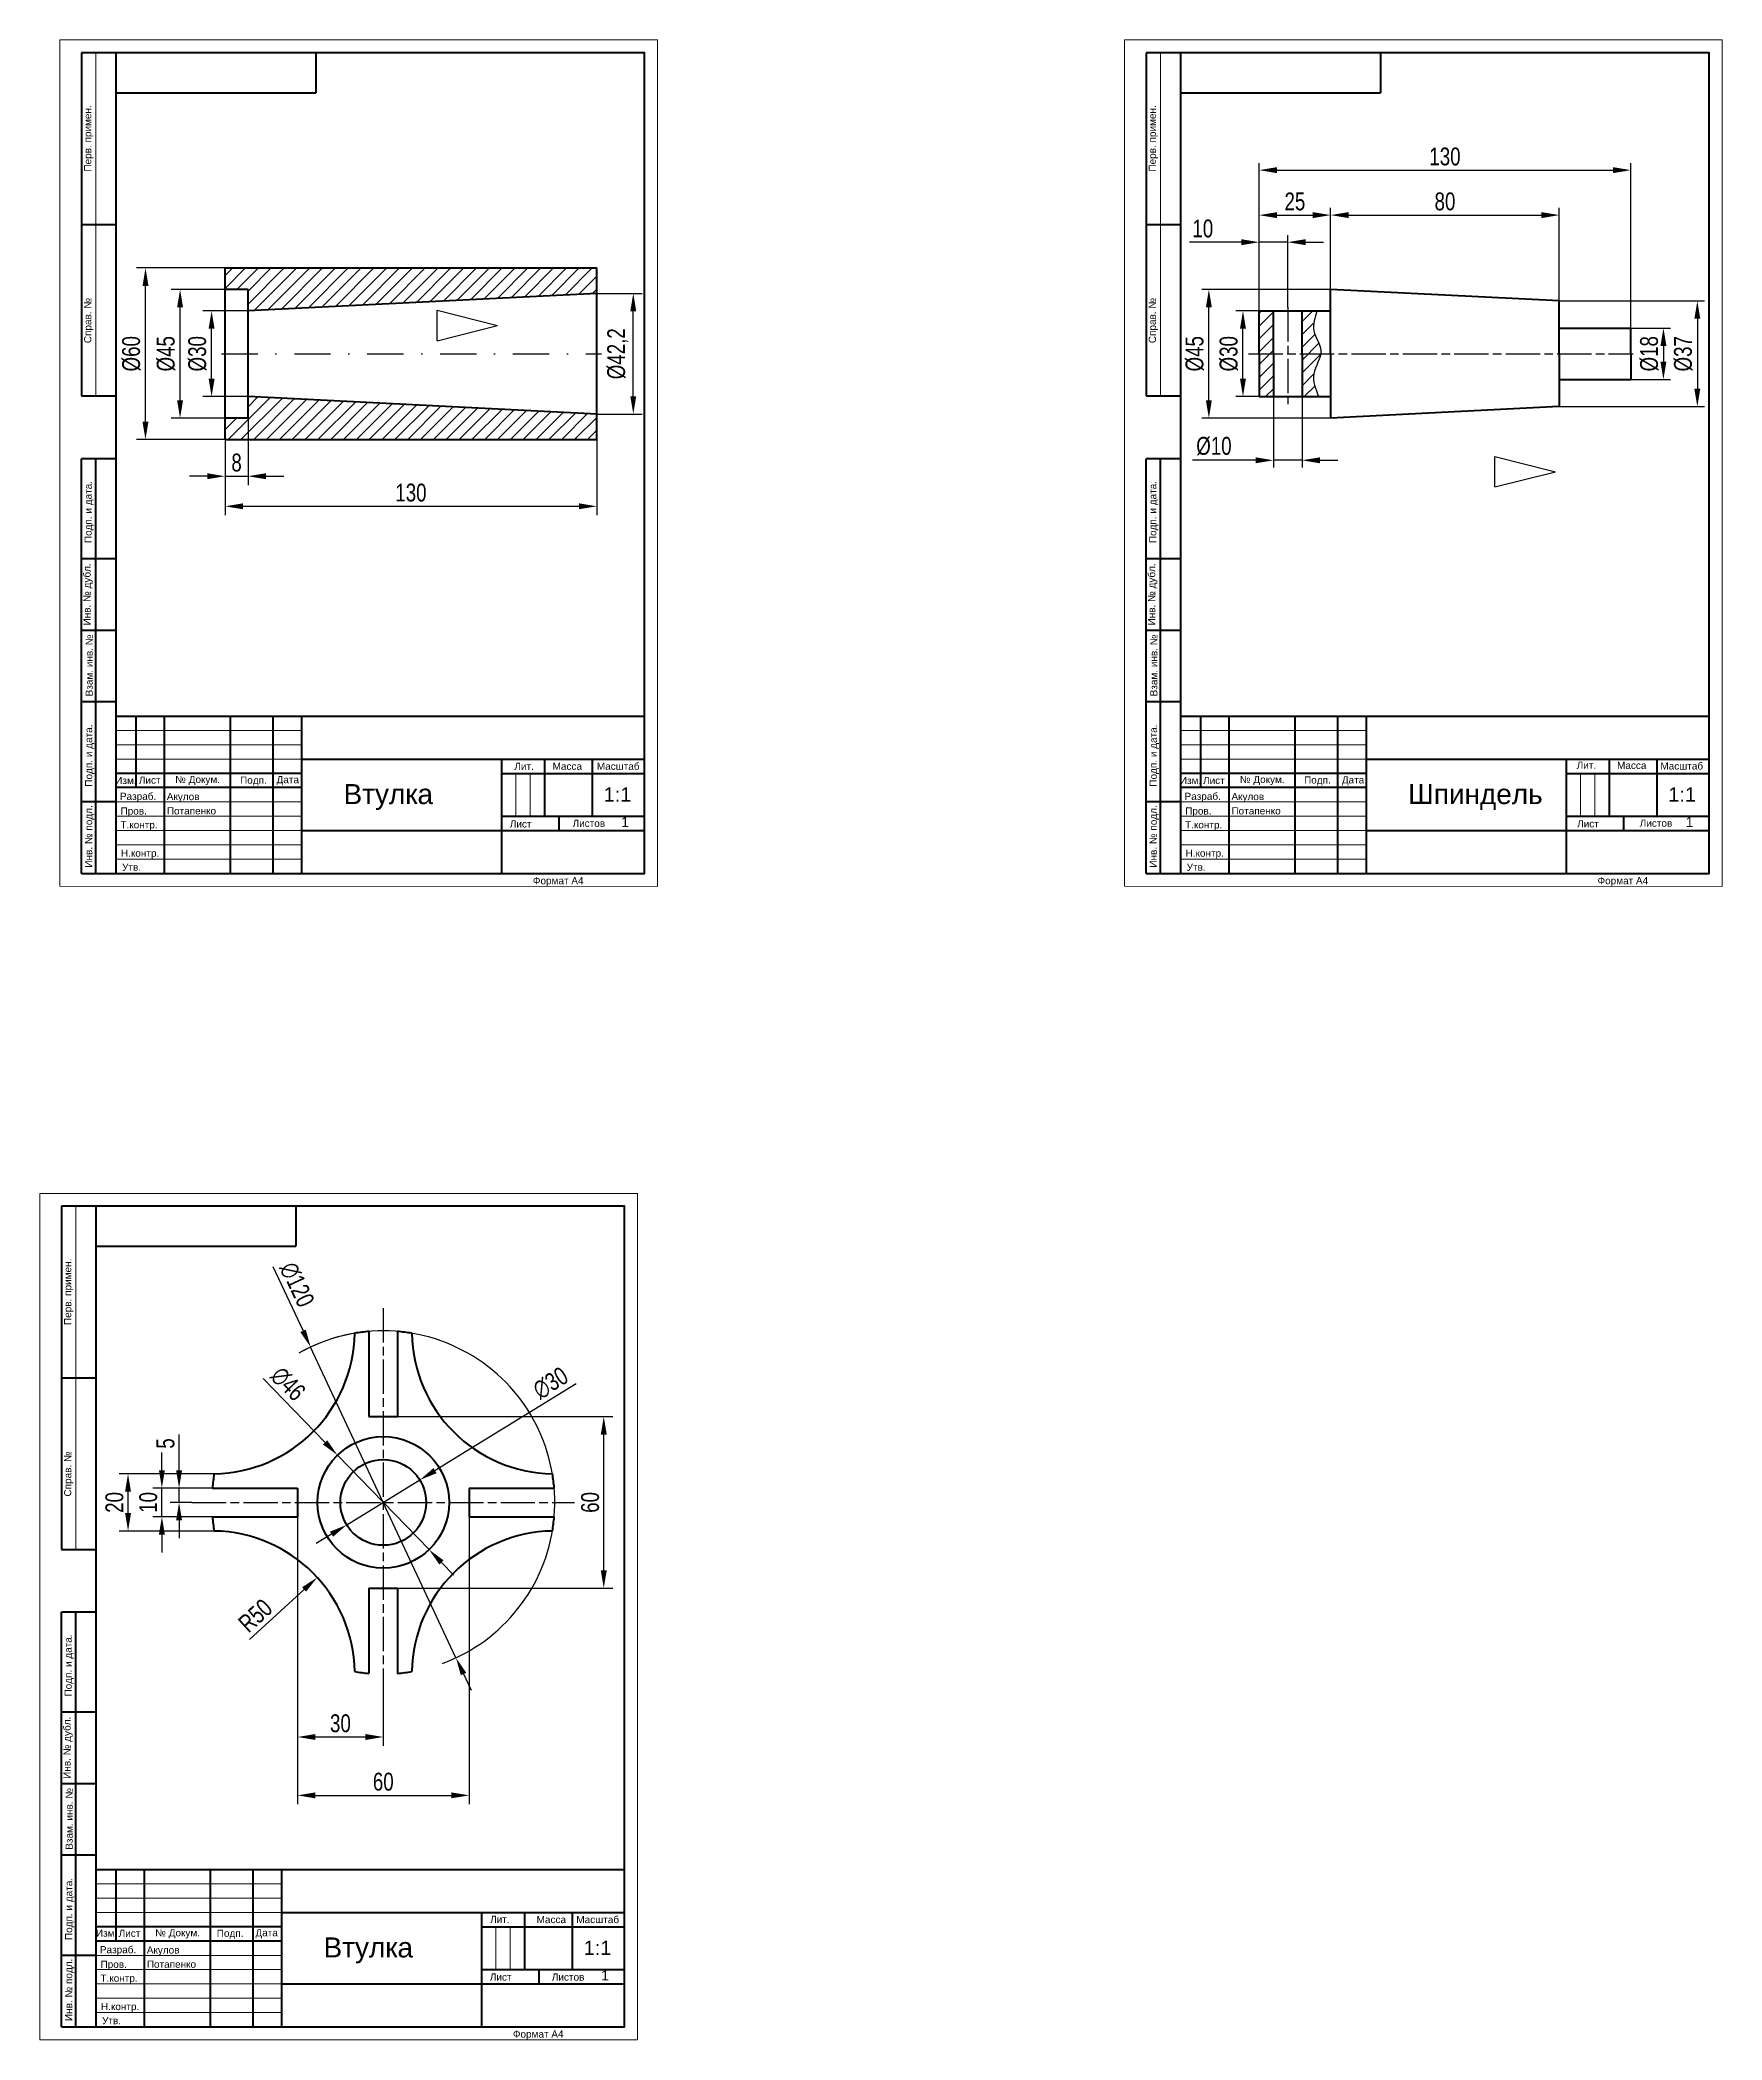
# Model space of a CAD drawing. Extents: x 273 to 862, y -560 to 140.
import ezdxf

# ---------------------------------------------------------------- set-up
doc = ezdxf.new("R2010")
doc.units = 0
doc.header["$PDMODE"] = 34
doc.linetypes.add('AM_ISO08W050', pattern=[18, 12, -1.5, 3, -1.5])
doc.linetypes.add('DASHDOT', pattern=[25.4, 12.7, -6.35, 0, -6.35])
doc.layers.get('0').update_dxf_attribs({"lineweight": 0})
for name, color, linetype, lineweight in [('1-основная-0.5', 2, 'Continuous', 50), ('2-тонкая-текст-0.25', 3, 'Continuous', 20), ('AM_0', 7, 'Continuous', 50), ('AM_5', 3, 'Continuous', 25), ('AM_6', 2, 'Continuous', 20), ('AM_7', 4, 'AM_ISO08W050', 25), ('AM_8', 1, 'Continuous', 25)]:
    doc.layers.add(name, color=color, linetype=linetype, lineweight=lineweight)
doc.styles.get("Standard").update_dxf_attribs({"font": 'arial.ttf', "width": 0.75})
doc.dimstyles.get("Standard").update_dxf_attribs({"dimtxt": 2.5, "dimasz": 2.5, "dimexe": 1.25, "dimexo": 0, "dimtad": 0, "dimtoh": 1, "dimzin": 1, "dimdsep": 46, "dimtxsty": 'Standard', "dimcen": 0.09, "dimadec": 0, "dimazin": 0, "dimtfac": 1, "dimtofl": 0, "dimtmove": 0, "dimatfit": 3, "dimfxl": 1, "dimtolj": 1, "dimtzin": 0, "dimarcsym": 0})

msp = doc.modelspace()

# ---------------------------------------------------------------- texts
at = {"layer": '2-тонкая-текст-0.25', "color": 7}
for s, p in [('Перв. примен.', (291.341, 93.707)), ('Перв. примен.', (663.801, 93.707)), ('Справ. №', (291.341, 33.707)), ('Справ. №', (663.801, 33.707)), ('Подп. и дата.', (291.485, -36.229)), ('Подп. и дата.', (663.945, -36.229)), ('Инв. № дубл.', (291.085, -65.032)), ('Инв. № дубл.', (663.546, -65.032)), ('Взам. инв. №', (291.835, -89.836)), ('Взам. инв. №', (664.295, -89.836)), ('Подп. и дата.', (291.661, -121.414)), ('Подп. и дата.', (664.121, -121.414)), ('Инв. № подл.', (291.661, -149.74)), ('Инв. № подл.', (664.121, -149.74)), ('Перв. примен.', (284.343, -309.701)), ('Справ. №', (284.343, -369.701)), ('Подп. и дата.', (284.487, -439.637)), ('Инв. № дубл.', (284.087, -468.44)), ('Взам. инв. №', (284.837, -493.245)), ('Подп. и дата.', (284.663, -524.823)), ('Инв. № подл.', (284.663, -553.149))]:
    msp.add_text(s, height=2.5, rotation=90, dxfattribs=at).set_placement(p)
for s, height, p in [('Изм.', 2.5, (299.726, -120.503)), ('Лист', 2.5, (307.991, -120.374)), (' № Докум.', 2.5, (319.741, -120.131)), ('Подп.', 2.5, (343.401, -120.362)), ('Дата', 2.5, (356.152, -120.21)), ('Лит.', 2.5, (439.367, -115.53)), ('Масса', 2.5, (452.737, -115.518)), ('Масштаб', 2.5, (468.215, -115.517)), ('Изм.', 2.5, (672.186, -120.503)), ('Лист', 2.5, (680.301, -120.492)), (' № Докум.', 2.5, (692.202, -120.131)), ('Подп.', 2.5, (715.632, -120.315)), ('Дата', 2.5, (728.837, -120.284)), ('Лит.', 2.5, (811.018, -115.161)), ('Масса', 2.5, (825.135, -115.221)), ('Масштаб', 2.5, (840.298, -115.408)), ('Разраб.', 2.5, (301.343, -126.025)), ('Акулов', 2.5, (317.769, -126.124)), ('Втулка', 7, (379.594, -127.492)), ('1:1', 5, (470.595, -126.636)), ('Разраб.', 2.5, (673.804, -126.025)), ('Шпиндель', 7, (752.055, -127.492)), ('1:1', 5, (843.056, -126.636)), ('Пров.', 2.5, (301.575, -131.164)), ('1', 3.5, (476.7, -135.508)), ('Пров.', 2.5, (674.036, -131.164)), ('1', 3.5, (849.16, -135.508)), ('Т.контр.', 2.5, (301.552, -136.009)), ('Лист', 2.5, (437.764, -135.694)), ('Листов', 2.5, (459.73, -135.492)), ('Т.контр.', 2.5, (674.013, -136.009)), ('Лист', 2.5, (811.171, -135.635)), ('Листов', 2.5, (833.069, -135.431)), ('Н.контр.', 2.5, (301.727, -145.905)), ('Н.контр.', 2.5, (674.188, -145.905)), ('Утв.', 2.5, (302.102, -150.837)), ('Формат А4', 2.5, (445.839, -155.536)), ('Утв.', 2.5, (674.562, -150.837)), ('Формат А4', 2.5, (818.3, -155.536)), ('Лит.', 2.5, (430.899, -518.838)), ('Масса', 2.5, (447.145, -518.892)), ('Масштаб', 2.5, (461.038, -518.896)), ('Изм.', 2.5, (292.957, -523.631)), ('Лист', 2.5, (300.922, -523.7)), (' № Докум.', 2.5, (312.743, -523.54)), ('Подп.', 2.5, (335.235, -523.695)), ('Дата', 2.5, (348.766, -523.514)), ('Втулка', 7, (372.596, -530.901)), ('Разраб.', 2.5, (294.345, -529.434)), ('1:1', 5, (463.597, -530.044)), ('Т.контр.', 2.5, (294.554, -539.417)), ('Пров.', 2.5, (294.577, -534.573)), ('Лист', 2.5, (430.787, -539)), ('Листов', 2.5, (452.475, -539.001)), ('1', 3.5, (469.702, -538.916)), ('Н.контр.', 2.5, (294.729, -549.313)), ('Утв.', 2.5, (295.104, -554.246)), ('Формат А4', 2.5, (438.841, -558.944))]:
    msp.add_text(s, height=height, dxfattribs=at).set_placement(p)
at = {"layer": 'AM_6', "color": 7}
for s, p in [('Акулов', (690.229, -126.124)), ('Потапенко', (317.769, -131.124)), ('Потапенко', (690.229, -131.124)), ('Акулов', (310.771, -529.532)), ('Потапенко', (310.771, -534.532))]:
    msp.add_text(s, height=2.5, dxfattribs=at).set_placement(p)

# ---------------------------------------------------------------- blocks, each defined once
blk = doc.blocks.new('*D12')
at = {"layer": 'AM_5', "color": 0, "lineweight": -2, "transparency": 16777216}
for p, q in [((346.17, 45), (330.31, 45)), ((333.43, 21.25), (333.43, 38.75)), ((346.17, 15), (330.31, 15))]:
    blk.add_line(p, q, dxfattribs=at)
at = {"layer": 'AM_5', "color": 0, "transparency": 16777216}
for points in [[(332.39, 38.75), (334.47, 38.75), (333.43, 45)], [(332.39, 21.25), (334.47, 21.25), (333.43, 15)]]:
    blk.add_solid(points, dxfattribs=at)
at = {"layer": 'Defpoints', "color": 0, "transparency": 16777216}
for p in [(333.43, 45), (346.17, 45), (346.17, 15)]:
    blk.add_point(p, dxfattribs=at)
at = {"layer": 'AM_5', "color": 0, "transparency": 16777216, "insert": (328.5, 30), "char_height": 6.25, "attachment_point": 5, "rotation": 90}
blk.add_mtext('%%c30', dxfattribs=at)
blk = doc.blocks.new('*D13')
at = {"layer": 'AM_5', "color": 0, "lineweight": -2, "transparency": 16777216}
for p, q in [((338.17, 52.5), (319.29, 52.5)), ((322.41, 13.75), (322.41, 46.25)), ((338.17, 7.5), (319.29, 7.5))]:
    blk.add_line(p, q, dxfattribs=at)
at = {"layer": 'AM_5', "color": 0, "transparency": 16777216}
for points in [[(321.37, 46.25), (323.45, 46.25), (322.41, 52.5)], [(321.37, 13.75), (323.45, 13.75), (322.41, 7.5)]]:
    blk.add_solid(points, dxfattribs=at)
at = {"layer": 'Defpoints', "color": 0, "transparency": 16777216}
for p in [(322.41, 52.5), (338.17, 52.5), (338.17, 7.5)]:
    blk.add_point(p, dxfattribs=at)
at = {"layer": 'AM_5', "color": 0, "transparency": 16777216, "insert": (317.48, 30), "char_height": 6.25, "attachment_point": 5, "rotation": 90}
blk.add_mtext('%%c45', dxfattribs=at)
blk = doc.blocks.new('*D14')
at = {"layer": 'AM_5', "color": 0, "lineweight": -2, "transparency": 16777216}
for p, q in [((338.17, 60), (307.18, 60)), ((310.3, 6.25), (310.3, 53.75)), ((338.17, 0), (307.18, 0))]:
    blk.add_line(p, q, dxfattribs=at)
at = {"layer": 'AM_5', "color": 0, "transparency": 16777216}
for points in [[(309.26, 53.75), (311.34, 53.75), (310.3, 60)], [(309.26, 6.25), (311.34, 6.25), (310.3, 0)]]:
    blk.add_solid(points, dxfattribs=at)
at = {"layer": 'Defpoints', "color": 0, "transparency": 16777216}
for p in [(310.3, 60), (338.17, 60), (338.17, 0)]:
    blk.add_point(p, dxfattribs=at)
at = {"layer": 'AM_5', "color": 0, "transparency": 16777216, "insert": (305.37, 30), "char_height": 6.25, "attachment_point": 5, "rotation": 90}
blk.add_mtext('%%c60', dxfattribs=at)
blk = doc.blocks.new('*D15')
at = {"layer": 'AM_5', "color": 0, "lineweight": -2, "transparency": 16777216}
for p, q in [((468.17, 51.1), (484.08, 51.1)), ((480.96, 15.15), (480.96, 44.85)), ((468.17, 8.9), (484.08, 8.9))]:
    blk.add_line(p, q, dxfattribs=at)
at = {"layer": 'AM_5', "color": 0, "transparency": 16777216}
for points in [[(479.92, 44.85), (482, 44.85), (480.96, 51.1)], [(479.92, 15.15), (482, 15.15), (480.96, 8.9)]]:
    blk.add_solid(points, dxfattribs=at)
at = {"layer": 'Defpoints', "color": 0, "transparency": 16777216}
for p in [(468.17, 51.1), (480.96, 51.1), (468.17, 8.9)]:
    blk.add_point(p, dxfattribs=at)
at = {"layer": 'AM_5', "color": 0, "transparency": 16777216, "insert": (475.54, 30), "char_height": 6.25, "attachment_point": 5, "rotation": 90}
blk.add_mtext('%%c42,2', dxfattribs=at)
blk = doc.blocks.new('*D16')
at = {"layer": 'AM_5', "color": 0, "lineweight": -2, "transparency": 16777216}
for p, q in [((346.17, 7.5), (346.17, -15.96)), ((338.17, 0), (338.17, -15.96)), ((331.92, -12.83), (325.67, -12.83)), ((338.17, -12.83), (346.17, -12.83)), ((352.42, -12.83), (358.67, -12.83))]:
    blk.add_line(p, q, dxfattribs=at)
at = {"layer": 'AM_5', "color": 0, "transparency": 16777216}
for points in [[(331.92, -11.79), (331.92, -13.87), (338.17, -12.83)], [(352.42, -11.79), (352.42, -13.87), (346.17, -12.83)]]:
    blk.add_solid(points, dxfattribs=at)
at = {"layer": 'Defpoints', "color": 0, "transparency": 16777216}
for p in [(346.17, 7.5), (338.17, 0), (346.17, -12.83)]:
    blk.add_point(p, dxfattribs=at)
at = {"layer": 'AM_5', "color": 0, "transparency": 16777216, "insert": (342.17, -8.08), "char_height": 6.25, "attachment_point": 5}
blk.add_mtext('8', dxfattribs=at)
blk = doc.blocks.new('*D17')
at = {"layer": 'AM_5', "color": 0, "lineweight": -2, "transparency": 16777216}
for p, q in [((338.17, 0), (338.17, -26.47)), ((468.17, 0), (468.17, -26.47)), ((344.42, -23.35), (461.92, -23.35))]:
    blk.add_line(p, q, dxfattribs=at)
at = {"layer": 'AM_5', "color": 0, "transparency": 16777216}
for points in [[(344.42, -22.31), (344.42, -24.39), (338.17, -23.35)], [(461.92, -22.31), (461.92, -24.39), (468.17, -23.35)]]:
    blk.add_solid(points, dxfattribs=at)
at = {"layer": 'Defpoints', "color": 0, "transparency": 16777216}
for p in [(338.17, 0), (468.17, 0), (468.17, -23.35)]:
    blk.add_point(p, dxfattribs=at)
at = {"layer": 'AM_5', "color": 0, "transparency": 16777216, "insert": (403.17, -18.59), "char_height": 6.25, "attachment_point": 5}
blk.add_mtext('130', dxfattribs=at)
blk = doc.blocks.new('*D20')
at = {"layer": 'AM_5', "color": 0, "lineweight": -2, "transparency": 16777216}
for p, q in [((460.96, -330.3), (411.6, -360.63)), ((380.72, -379.6), (406.28, -363.9)), ((375.39, -382.88), (370.07, -386.15))]:
    blk.add_line(p, q, dxfattribs=at)
at = {"layer": 'AM_5', "color": 0, "transparency": 16777216}
for points in [[(411.06, -359.74), (412.15, -361.52), (406.28, -363.9)], [(374.85, -381.99), (375.94, -383.76), (380.72, -379.6)]]:
    blk.add_solid(points, dxfattribs=at)
at = {"layer": 'Defpoints', "color": 0, "transparency": 16777216}
for p in [(406.28, -363.9), (380.72, -379.6)]:
    blk.add_point(p, dxfattribs=at)
at = {"layer": 'AM_5', "color": 0, "transparency": 16777216, "insert": (452.02, -330.01), "char_height": 6.25, "attachment_point": 5, "rotation": 31.5657}
blk.add_mtext('∅30', dxfattribs=at)
blk = doc.blocks.new('*D21')
at = {"layer": 'AM_5', "color": 0, "lineweight": -2, "transparency": 16777216}
for p, q in [((316.04, -360.5), (316.04, -354.25)), ((333.71, -366.75), (312.91, -366.75)), ((316.04, -376.75), (316.04, -366.75)), ((333.7, -376.75), (312.91, -376.75)), ((316.04, -383), (316.04, -389.25))]:
    blk.add_line(p, q, dxfattribs=at)
at = {"layer": 'AM_5', "color": 0, "transparency": 16777216}
for points in [[(315, -360.5), (317.08, -360.5), (316.04, -366.75)], [(315, -383), (317.08, -383), (316.04, -376.75)]]:
    blk.add_solid(points, dxfattribs=at)
at = {"layer": 'Defpoints', "color": 0, "transparency": 16777216}
for p in [(316.04, -366.75), (333.71, -366.75), (333.7, -376.75)]:
    blk.add_point(p, dxfattribs=at)
at = {"layer": 'AM_5', "color": 0, "transparency": 16777216, "insert": (311.28, -371.75), "char_height": 6.25, "attachment_point": 5, "rotation": 90}
blk.add_mtext('10', dxfattribs=at)
blk = doc.blocks.new('*D22')
at = {"layer": 'AM_5', "color": 0, "lineweight": -2, "transparency": 16777216}
for p, q in [((398.5, -341.75), (473.76, -341.75)), ((470.63, -395.5), (470.63, -348)), ((398.5, -401.75), (473.76, -401.75))]:
    blk.add_line(p, q, dxfattribs=at)
at = {"layer": 'AM_5', "color": 0, "transparency": 16777216}
for points in [[(469.59, -348), (471.68, -348), (470.63, -341.75)], [(469.59, -395.5), (471.68, -395.5), (470.63, -401.75)]]:
    blk.add_solid(points, dxfattribs=at)
at = {"layer": 'Defpoints', "color": 0, "transparency": 16777216}
for p in [(398.5, -341.75), (470.63, -341.75), (398.5, -401.75)]:
    blk.add_point(p, dxfattribs=at)
at = {"layer": 'AM_5', "color": 0, "transparency": 16777216, "insert": (465.88, -371.75), "char_height": 6.25, "attachment_point": 5, "rotation": 90}
blk.add_mtext('60', dxfattribs=at)
blk = doc.blocks.new('*D24')
at = {"layer": 'AM_5', "color": 0, "lineweight": -2, "transparency": 16777216}
for p, q in [((351.44, -328.37), (373.14, -350.75)), ((409.51, -388.27), (377.49, -355.24)), ((413.86, -392.75), (418.21, -397.24))]:
    blk.add_line(p, q, dxfattribs=at)
at = {"layer": 'AM_5', "color": 0, "transparency": 16777216}
for points in [[(373.88, -350.03), (372.39, -351.48), (377.49, -355.24)], [(414.6, -392.03), (413.11, -393.48), (409.51, -388.27)]]:
    blk.add_solid(points, dxfattribs=at)
at = {"layer": 'Defpoints', "color": 0, "transparency": 16777216}
for p in [(377.49, -355.24), (409.51, -388.27)]:
    blk.add_point(p, dxfattribs=at)
at = {"layer": 'AM_5', "color": 0, "transparency": 16777216, "insert": (360.18, -330.3), "char_height": 6.25, "attachment_point": 5, "rotation": 314.1119}
blk.add_mtext('∅46', dxfattribs=at)
blk = doc.blocks.new('*D25')
at = {"layer": 'AM_5', "color": 0, "lineweight": -2, "transparency": 16777216}
for p, q in [((334.34, -361.75), (301.08, -361.75)), ((304.2, -375.5), (304.2, -368)), ((334.34, -381.75), (301.08, -381.75))]:
    blk.add_line(p, q, dxfattribs=at)
at = {"layer": 'AM_5', "color": 0, "transparency": 16777216}
for points in [[(303.16, -368), (305.24, -368), (304.2, -361.75)], [(303.16, -375.5), (305.24, -375.5), (304.2, -381.75)]]:
    blk.add_solid(points, dxfattribs=at)
at = {"layer": 'Defpoints', "color": 0, "transparency": 16777216}
for p in [(304.2, -361.75), (334.34, -361.75), (334.34, -381.75)]:
    blk.add_point(p, dxfattribs=at)
at = {"layer": 'AM_5', "color": 0, "transparency": 16777216, "insert": (299.45, -371.75), "char_height": 6.25, "attachment_point": 5, "rotation": 90}
blk.add_mtext('20', dxfattribs=at)
blk = doc.blocks.new('*D26')
at = {"layer": 'AM_5', "color": 0, "lineweight": -2, "transparency": 16777216}
for p, q in [((363.5, -376.75), (363.5, -477.33)), ((423.5, -376.75), (423.5, -477.33)), ((369.75, -474.21), (417.25, -474.21))]:
    blk.add_line(p, q, dxfattribs=at)
at = {"layer": 'AM_5', "color": 0, "transparency": 16777216}
for points in [[(369.75, -473.17), (369.75, -475.25), (363.5, -474.21)], [(417.25, -473.17), (417.25, -475.25), (423.5, -474.21)]]:
    blk.add_solid(points, dxfattribs=at)
at = {"layer": 'Defpoints', "color": 0, "transparency": 16777216}
for p in [(363.5, -376.75), (423.5, -376.75), (423.5, -474.21)]:
    blk.add_point(p, dxfattribs=at)
at = {"layer": 'AM_5', "color": 0, "transparency": 16777216, "insert": (393.5, -469.46), "char_height": 6.25, "attachment_point": 5}
blk.add_mtext('60', dxfattribs=at)
blk = doc.blocks.new('*D27')
at = {"layer": 'AM_5', "color": 0, "lineweight": -2, "transparency": 16777216}
for p, q in [((363.5, -376.75), (363.5, -456.92)), ((393.5, -430.77), (393.5, -456.92)), ((387.25, -453.8), (369.75, -453.8))]:
    blk.add_line(p, q, dxfattribs=at)
at = {"layer": 'AM_5', "color": 0, "transparency": 16777216}
for points in [[(369.75, -452.76), (369.75, -454.84), (363.5, -453.8)], [(387.25, -452.76), (387.25, -454.84), (393.5, -453.8)]]:
    blk.add_solid(points, dxfattribs=at)
at = {"layer": 'Defpoints', "color": 0, "transparency": 16777216}
for p in [(363.5, -376.75), (393.5, -430.77), (363.5, -453.8)]:
    blk.add_point(p, dxfattribs=at)
at = {"layer": 'AM_5', "color": 0, "transparency": 16777216, "insert": (378.5, -449.04), "char_height": 6.25, "attachment_point": 5}
blk.add_mtext('30', dxfattribs=at)
blk = doc.blocks.new('*D28')
at = {"layer": 'AM_5', "color": 0, "lineweight": -2, "transparency": 16777216}
for p, q in [((322.06, -360.5), (322.06, -348.02)), ((333.71, -366.75), (318.93, -366.75)), ((322.06, -371.75), (322.06, -366.75)), ((326.57, -371.75), (318.93, -371.75)), ((322.06, -378), (322.06, -384.25))]:
    blk.add_line(p, q, dxfattribs=at)
at = {"layer": 'AM_5', "color": 0, "transparency": 16777216}
for points in [[(321.02, -360.5), (323.1, -360.5), (322.06, -366.75)], [(321.02, -378), (323.1, -378), (322.06, -371.75)]]:
    blk.add_solid(points, dxfattribs=at)
at = {"layer": 'Defpoints', "color": 0, "transparency": 16777216}
for p in [(322.06, -366.75), (333.71, -366.75), (326.57, -371.75)]:
    blk.add_point(p, dxfattribs=at)
at = {"layer": 'AM_5', "color": 0, "transparency": 16777216, "insert": (317.32, -351.14), "char_height": 6.25, "attachment_point": 5, "rotation": 90}
blk.add_mtext('5', dxfattribs=at)
blk = doc.blocks.new('*D29')
at = {"layer": 'AM_5', "color": 0, "lineweight": -2, "transparency": 16777216}
for p, q in [((354.91, -289.27), (365.42, -311.75)), ((418.92, -426.1), (368.07, -317.41)), ((421.57, -431.76), (424.22, -437.42))]:
    blk.add_line(p, q, dxfattribs=at)
blk.add_arc((393.5, -371.75), 60, 99.59407, 118.05745, dxfattribs=at)
at = {"layer": 'AM_5', "color": 0, "transparency": 16777216}
for points in [[(366.37, -311.3), (364.48, -312.19), (368.07, -317.41)], [(422.52, -431.32), (420.63, -432.2), (418.92, -426.1)]]:
    blk.add_solid(points, dxfattribs=at)
at = {"layer": 'Defpoints', "color": 0, "transparency": 16777216}
for p in [(368.07, -317.41), (418.92, -426.1)]:
    blk.add_point(p, dxfattribs=at)
at = {"layer": 'AM_5', "color": 0, "transparency": 16777216, "insert": (363.3, -295.59), "char_height": 6.25, "attachment_point": 5, "rotation": 295.07329}
blk.add_mtext('∅120', dxfattribs=at)
blk = doc.blocks.new('*D30')
at = {"layer": 'AM_5', "color": 0, "lineweight": -2, "transparency": 16777216}
blk.add_line((346.67, -419.7), (365.78, -402.21), dxfattribs=at)
at = {"layer": 'AM_5', "color": 0, "transparency": 16777216}
blk.add_solid([(365.08, -401.44), (366.48, -402.98), (370.39, -397.99)], dxfattribs=at)
at = {"layer": 'Defpoints', "color": 0, "transparency": 16777216}
for p in [(370.39, -397.99), (333.5, -431.75)]:
    blk.add_point(p, dxfattribs=at)
at = {"layer": 'AM_5', "color": 0, "transparency": 16777216, "insert": (348.74, -411.36), "char_height": 6.25, "attachment_point": 5, "rotation": 42.45854}
blk.add_mtext('R50', dxfattribs=at)
blk = doc.blocks.new('*D32')
at = {"layer": 'AM_5', "color": 0, "lineweight": -2, "transparency": 16777216}
for p, q in [((699.93, 45), (691.76, 45)), ((694.26, 21.25), (694.26, 38.75)), ((699.93, 15), (691.76, 15))]:
    blk.add_line(p, q, dxfattribs=at)
at = {"layer": 'AM_5', "color": 0, "transparency": 16777216}
for points in [[(693.22, 38.75), (695.3, 38.75), (694.26, 45)], [(693.22, 21.25), (695.3, 21.25), (694.26, 15)]]:
    blk.add_solid(points, dxfattribs=at)
at = {"layer": 'Defpoints', "color": 0, "transparency": 16777216}
for p in [(694.26, 45), (699.93, 45), (699.93, 15)]:
    blk.add_point(p, dxfattribs=at)
at = {"layer": 'AM_5', "color": 0, "transparency": 16777216, "insert": (689.33, 30), "char_height": 6.25, "attachment_point": 5, "rotation": 90}
blk.add_mtext('%%c30', dxfattribs=at)
blk = doc.blocks.new('*D33')
at = {"layer": 'AM_5', "color": 0, "lineweight": -2, "transparency": 16777216}
for p, q in [((724.93, 52.5), (679.83, 52.5)), ((682.33, 13.75), (682.33, 46.25)), ((724.93, 7.5), (679.83, 7.5))]:
    blk.add_line(p, q, dxfattribs=at)
at = {"layer": 'AM_5', "color": 0, "transparency": 16777216}
for points in [[(681.29, 46.25), (683.37, 46.25), (682.33, 52.5)], [(681.29, 13.75), (683.37, 13.75), (682.33, 7.5)]]:
    blk.add_solid(points, dxfattribs=at)
at = {"layer": 'Defpoints', "color": 0, "transparency": 16777216}
for p in [(682.33, 52.5), (724.93, 52.5), (724.93, 7.5)]:
    blk.add_point(p, dxfattribs=at)
at = {"layer": 'AM_5', "color": 0, "transparency": 16777216, "insert": (677.4, 30), "char_height": 6.25, "attachment_point": 5, "rotation": 90}
blk.add_mtext('%%c45', dxfattribs=at)
blk = doc.blocks.new('*D34')
at = {"layer": 'AM_5', "color": 0, "lineweight": -2, "transparency": 16777216}
for p, q in [((829.93, 39), (843.86, 39)), ((841.36, 32.75), (841.36, 27.25)), ((829.93, 21), (843.86, 21))]:
    blk.add_line(p, q, dxfattribs=at)
at = {"layer": 'AM_5', "color": 0, "transparency": 16777216}
for points in [[(840.32, 32.75), (842.4, 32.75), (841.36, 39)], [(840.32, 27.25), (842.4, 27.25), (841.36, 21)]]:
    blk.add_solid(points, dxfattribs=at)
at = {"layer": 'Defpoints', "color": 0, "transparency": 16777216}
for p in [(829.93, 39), (829.93, 21), (841.36, 21)]:
    blk.add_point(p, dxfattribs=at)
at = {"layer": 'AM_5', "color": 0, "transparency": 16777216, "insert": (836.43, 30), "char_height": 6.25, "attachment_point": 5, "rotation": 90}
blk.add_mtext('%%c18', dxfattribs=at)
blk = doc.blocks.new('*D35')
at = {"layer": 'AM_5', "color": 0, "lineweight": -2, "transparency": 16777216}
for p, q in [((699.93, 45), (699.93, 71.53)), ((709.93, 46.24), (709.93, 71.53)), ((693.68, 69.03), (675.51, 69.03)), ((709.93, 69.03), (699.93, 69.03)), ((716.18, 69.03), (722.43, 69.03))]:
    blk.add_line(p, q, dxfattribs=at)
at = {"layer": 'AM_5', "color": 0, "transparency": 16777216}
for points in [[(693.68, 70.07), (693.68, 67.99), (699.93, 69.03)], [(716.18, 70.07), (716.18, 67.99), (709.93, 69.03)]]:
    blk.add_solid(points, dxfattribs=at)
at = {"layer": 'Defpoints', "color": 0, "transparency": 16777216}
for p in [(709.93, 69.03), (699.93, 45), (709.93, 46.24)]:
    blk.add_point(p, dxfattribs=at)
at = {"layer": 'AM_5', "color": 0, "transparency": 16777216, "insert": (680.21, 73.78), "char_height": 6.25, "attachment_point": 5}
blk.add_mtext('10', dxfattribs=at)
blk = doc.blocks.new('*D36')
at = {"layer": 'AM_5', "color": 0, "lineweight": -2, "transparency": 16777216}
for p, q in [((704.93, 15), (704.93, -9.76)), ((714.93, 15), (714.93, -9.76)), ((698.68, -7.26), (676.64, -7.26)), ((714.93, -7.26), (704.93, -7.26)), ((721.18, -7.26), (727.43, -7.26))]:
    blk.add_line(p, q, dxfattribs=at)
at = {"layer": 'AM_5', "color": 0, "transparency": 16777216}
for points in [[(698.68, -6.22), (698.68, -8.3), (704.93, -7.26)], [(721.18, -6.22), (721.18, -8.3), (714.93, -7.26)]]:
    blk.add_solid(points, dxfattribs=at)
at = {"layer": 'Defpoints', "color": 0, "transparency": 16777216}
for p in [(704.93, 15), (714.93, 15), (714.93, -7.26)]:
    blk.add_point(p, dxfattribs=at)
at = {"layer": 'AM_5', "color": 0, "transparency": 16777216, "insert": (684.1, -2.33), "char_height": 6.25, "attachment_point": 5}
blk.add_mtext('%%c10', dxfattribs=at)
blk = doc.blocks.new('*D37')
at = {"layer": 'AM_5', "color": 0, "lineweight": -2, "transparency": 16777216}
for p, q in [((804.93, 48.5), (855.72, 48.5)), ((853.22, 42.25), (853.22, 17.75)), ((804.93, 11.5), (855.72, 11.5))]:
    blk.add_line(p, q, dxfattribs=at)
at = {"layer": 'AM_5', "color": 0, "transparency": 16777216}
for points in [[(852.18, 42.25), (854.26, 42.25), (853.22, 48.5)], [(852.18, 17.75), (854.26, 17.75), (853.22, 11.5)]]:
    blk.add_solid(points, dxfattribs=at)
at = {"layer": 'Defpoints', "color": 0, "transparency": 16777216}
for p in [(804.93, 48.5), (804.93, 11.5), (853.22, 11.5)]:
    blk.add_point(p, dxfattribs=at)
at = {"layer": 'AM_5', "color": 0, "transparency": 16777216, "insert": (848.29, 30), "char_height": 6.25, "attachment_point": 5, "rotation": 90}
blk.add_mtext('%%c37', dxfattribs=at)
blk = doc.blocks.new('*D38')
at = {"layer": 'AM_5', "color": 0, "lineweight": -2, "transparency": 16777216}
for p, q in [((699.93, 45), (699.93, 80.99)), ((706.18, 78.49), (718.68, 78.49)), ((724.93, 52.5), (724.93, 80.99))]:
    blk.add_line(p, q, dxfattribs=at)
at = {"layer": 'AM_5', "color": 0, "transparency": 16777216}
for points in [[(706.18, 79.53), (706.18, 77.45), (699.93, 78.49)], [(718.68, 79.53), (718.68, 77.45), (724.93, 78.49)]]:
    blk.add_solid(points, dxfattribs=at)
at = {"layer": 'Defpoints', "color": 0, "transparency": 16777216}
for p in [(724.93, 78.49), (724.93, 52.5), (699.93, 45)]:
    blk.add_point(p, dxfattribs=at)
at = {"layer": 'AM_5', "color": 0, "transparency": 16777216, "insert": (712.43, 83.24), "char_height": 6.25, "attachment_point": 5}
blk.add_mtext('25', dxfattribs=at)
blk = doc.blocks.new('*D39')
at = {"layer": 'AM_5', "color": 0, "lineweight": -2, "transparency": 16777216}
for p, q in [((699.93, 45), (699.93, 96.72)), ((706.18, 94.22), (823.68, 94.22)), ((829.93, 39), (829.93, 96.72))]:
    blk.add_line(p, q, dxfattribs=at)
at = {"layer": 'AM_5', "color": 0, "transparency": 16777216}
for points in [[(706.18, 95.26), (706.18, 93.17), (699.93, 94.22)], [(823.68, 95.26), (823.68, 93.17), (829.93, 94.22)]]:
    blk.add_solid(points, dxfattribs=at)
at = {"layer": 'Defpoints', "color": 0, "transparency": 16777216}
for p in [(829.93, 94.22), (699.93, 45), (829.93, 39)]:
    blk.add_point(p, dxfattribs=at)
at = {"layer": 'AM_5', "color": 0, "transparency": 16777216, "insert": (764.93, 98.97), "char_height": 6.25, "attachment_point": 5}
blk.add_mtext('130', dxfattribs=at)
blk = doc.blocks.new('*D40')
at = {"layer": 'AM_5', "color": 0, "lineweight": -2, "transparency": 16777216}
for p, q in [((724.93, 52.5), (724.93, 81)), ((731.18, 78.5), (798.68, 78.5)), ((804.93, 48.5), (804.93, 81))]:
    blk.add_line(p, q, dxfattribs=at)
at = {"layer": 'AM_5', "color": 0, "transparency": 16777216}
for points in [[(731.18, 79.54), (731.18, 77.45), (724.93, 78.5)], [(798.68, 79.54), (798.68, 77.45), (804.93, 78.5)]]:
    blk.add_solid(points, dxfattribs=at)
at = {"layer": 'Defpoints', "color": 0, "transparency": 16777216}
for p in [(804.93, 78.5), (724.93, 52.5), (804.93, 48.5)]:
    blk.add_point(p, dxfattribs=at)
at = {"layer": 'AM_5', "color": 0, "transparency": 16777216, "insert": (764.93, 83.25), "char_height": 6.25, "attachment_point": 5}
blk.add_mtext('80', dxfattribs=at)

# ---------------------------------------------------------------- dimensions: what is measured, and where the dimension line sits
at = {"layer": 'AM_5'}
for base, p1, p2, override, picture, middle in [((829.934, 94.215), (699.934, 45), (829.934, 39), {"dimscale": 2.5, "dimexe": 1, "dimexo": 0, "dimtad": 1, "dimtoh": 0, "dimzin": 9, "dimdsep": 44, "dimcen": 3.5, "dimazin": 2, "dimtdec": 2, "dimtofl": 1, "dimtolj": 0, "dimtzin": 8}, '*D39', (764.934, 98.971)), ((724.934, 78.488), (699.934, 45), (724.934, 52.5), {"dimscale": 2.5, "dimexe": 1, "dimexo": 0, "dimtad": 1, "dimtoh": 0, "dimzin": 9, "dimdsep": 44, "dimcen": 3.5, "dimazin": 2, "dimtdec": 2, "dimtofl": 1, "dimtolj": 0, "dimtzin": 8}, '*D38', (712.434, 83.241)), ((804.934, 78.496), (724.934, 52.5), (804.934, 48.5), {"dimscale": 2.5, "dimexe": 1, "dimexo": 0, "dimtad": 1, "dimtoh": 0, "dimzin": 9, "dimdsep": 44, "dimcen": 3.5, "dimazin": 2, "dimtdec": 2, "dimtofl": 1, "dimtolj": 0, "dimtzin": 8}, '*D40', (764.934, 83.25)), ((346.173, -12.832), (338.173, 0), (346.173, 7.5), {"dimscale": 2.5, "dimtad": 1, "dimtoh": 0, "dimzin": 9, "dimdsep": 44, "dimcen": 2.5, "dimazin": 2, "dimtdec": 2, "dimtofl": 1, "dimtolj": 0, "dimtzin": 8}, '*D16', (342.173, -8.079)), ((468.173, -23.348), (338.173, 0), (468.173, 0), {"dimscale": 2.5, "dimtad": 1, "dimtoh": 0, "dimzin": 9, "dimdsep": 44, "dimcen": 2.5, "dimazin": 2, "dimtdec": 2, "dimtofl": 1, "dimtolj": 0, "dimtzin": 8}, '*D17', (403.173, -18.592)), ((423.497, -474.209), (363.497, -376.752), (423.497, -376.752), {"dimscale": 2.5, "dimtad": 1, "dimtoh": 0, "dimzin": 9, "dimdsep": 44, "dimcen": 2.5, "dimazin": 2, "dimtdec": 2, "dimtofl": 1, "dimtolj": 0, "dimtzin": 8}, '*D26', (393.497, -469.455)), ((363.497, -453.798), (393.497, -430.769), (363.497, -376.752), {"dimscale": 2.5, "dimtad": 1, "dimtoh": 0, "dimzin": 9, "dimdsep": 44, "dimcen": 2.5, "dimazin": 2, "dimtdec": 2, "dimtofl": 1, "dimtolj": 0, "dimtzin": 8}, '*D27', (378.497, -449.042))]:
    dim = msp.add_linear_dim(base=base, p1=p1, p2=p2, dimstyle='Standard', override=override, dxfattribs=at)
    dim.commit()
    dim.dimension.update_dxf_attribs({"geometry": picture, "text_midpoint": middle})
dim = msp.add_linear_dim(base=(709.934, 69.027), p1=(699.934, 45), p2=(709.934, 46.241), dimstyle='Standard', override={"dimscale": 2.5, "dimexe": 1, "dimexo": 0, "dimtad": 1, "dimtoh": 0, "dimzin": 9, "dimdsep": 44, "dimcen": 3.5, "dimazin": 2, "dimtdec": 2, "dimtofl": 1, "dimtolj": 0, "dimtzin": 8}, dxfattribs=at)
dim.commit()
dim.dimension.update_dxf_attribs({"geometry": '*D35', "text_midpoint": (680.206, 69.027), "dimtype": 160})
for base, p1, p2, override, picture, middle in [((310.301, 60), (338.173, 0), (338.173, 60), {"dimscale": 2.5, "dimtad": 1, "dimtoh": 0, "dimzin": 9, "dimdsep": 44, "dimcen": 2.5, "dimazin": 2, "dimtdec": 2, "dimtofl": 1, "dimtolj": 0, "dimtzin": 8}, '*D14', (305.372, 30)), ((322.41, 52.5), (338.173, 7.5), (338.173, 52.5), {"dimscale": 2.5, "dimtad": 1, "dimtoh": 0, "dimzin": 9, "dimdsep": 44, "dimcen": 2.5, "dimazin": 2, "dimtdec": 2, "dimtofl": 1, "dimtolj": 0, "dimtzin": 8}, '*D13', (317.482, 30)), ((480.957, 51.1), (468.173, 8.9), (468.173, 51.1), {"dimscale": 2.5, "dimtad": 1, "dimtoh": 0, "dimzin": 9, "dimdsep": 44, "dimcen": 2.5, "dimazin": 2, "dimtdec": 2, "dimtofl": 1, "dimtolj": 0, "dimtzin": 8}, '*D15', (475.536, 30)), ((682.329, 52.5), (724.934, 7.5), (724.934, 52.5), {"dimscale": 2.5, "dimexe": 1, "dimexo": 0, "dimtad": 1, "dimtoh": 0, "dimzin": 9, "dimdsep": 44, "dimcen": 3.5, "dimazin": 2, "dimtdec": 2, "dimtofl": 1, "dimtolj": 0, "dimtzin": 8}, '*D33', (677.4, 30)), ((333.432, 45), (346.173, 15), (346.173, 45), {"dimscale": 2.5, "dimtad": 1, "dimtoh": 0, "dimzin": 9, "dimdsep": 44, "dimcen": 2.5, "dimazin": 2, "dimtdec": 2, "dimtofl": 1, "dimtolj": 0, "dimtzin": 8}, '*D12', (328.503, 30)), ((694.26, 45), (699.934, 15), (699.934, 45), {"dimscale": 2.5, "dimexe": 1, "dimexo": 0, "dimtad": 1, "dimtoh": 0, "dimzin": 9, "dimdsep": 44, "dimcen": 3.5, "dimazin": 2, "dimtdec": 2, "dimtofl": 1, "dimtolj": 0, "dimtzin": 8}, '*D32', (689.332, 30)), ((853.223, 11.5), (804.934, 48.5), (804.934, 11.5), {"dimscale": 2.5, "dimexe": 1, "dimexo": 0, "dimtad": 1, "dimtoh": 0, "dimzin": 9, "dimdsep": 44, "dimcen": 3.5, "dimazin": 2, "dimtdec": 2, "dimtofl": 1, "dimtolj": 0, "dimtzin": 8}, '*D37', (848.294, 30)), ((841.357, 21), (829.934, 39), (829.934, 21), {"dimscale": 2.5, "dimexe": 1, "dimexo": 0, "dimtad": 1, "dimtoh": 0, "dimzin": 9, "dimdsep": 44, "dimcen": 3.5, "dimazin": 2, "dimtdec": 2, "dimtofl": 1, "dimtolj": 0, "dimtzin": 8}, '*D34', (836.429, 30))]:
    dim = msp.add_linear_dim(base=base, p1=p1, p2=p2, angle=90, text='%%c<>', dimstyle='Standard', override=override, dxfattribs=at)
    dim.commit()
    dim.dimension.update_dxf_attribs({"geometry": picture, "text_midpoint": middle})
dim = msp.add_linear_dim(base=(714.934, -7.258), p1=(704.934, 15), p2=(714.934, 15), text='%%c<>', dimstyle='Standard', override={"dimscale": 2.5, "dimexe": 1, "dimexo": 0, "dimtad": 1, "dimtoh": 0, "dimzin": 9, "dimdsep": 44, "dimcen": 3.5, "dimazin": 2, "dimtdec": 2, "dimtofl": 1, "dimtolj": 0, "dimtzin": 8}, dxfattribs=at)
dim.commit()
dim.dimension.update_dxf_attribs({"geometry": '*D36', "text_midpoint": (684.1, -7.258), "dimtype": 160})
dim = msp.add_diameter_dim_2p(p1=(418.923, -426.098), p2=(368.07, -317.406), dimstyle='Standard', override={"dimscale": 2.5, "dimtad": 1, "dimtoh": 0, "dimzin": 9, "dimdsep": 44, "dimcen": 2.5, "dimazin": 2, "dimtdec": 2, "dimtofl": 1, "dimtolj": 0, "dimtzin": 8}, dxfattribs=at)
dim.commit()
dim.dimension.update_dxf_attribs({"geometry": '*D29', "text_midpoint": (363.303, -295.588)})
for p1, p2, picture, middle in [((409.506, -388.266), (377.487, -355.239), '*D24', (356.638, -333.732)), ((380.716, -379.604), (406.277, -363.9), '*D20', (454.604, -334.209))]:
    dim = msp.add_diameter_dim_2p(p1=p1, p2=p2, dimstyle='Standard', override={"dimscale": 2.5, "dimtad": 1, "dimtoh": 0, "dimzin": 9, "dimdsep": 44, "dimcen": 2.5, "dimazin": 2, "dimtdec": 2, "dimtofl": 1, "dimtolj": 0, "dimtzin": 8}, dxfattribs=at)
    dim.commit()
    dim.dimension.update_dxf_attribs({"geometry": picture, "text_midpoint": middle, "dimtype": 163})
for base, p1, p2, picture, middle in [((470.635, -341.752), (398.497, -401.752), (398.497, -341.752), '*D22', (465.881, -371.752)), ((322.059, -366.752), (326.566, -371.752), (333.705, -366.752), '*D28', (317.318, -351.136)), ((316.037, -366.752), (333.697, -376.752), (333.709, -366.752), '*D21', (311.284, -371.752)), ((304.203, -361.752), (334.336, -381.752), (334.336, -361.752), '*D25', (299.449, -371.752))]:
    dim = msp.add_linear_dim(base=base, p1=p1, p2=p2, angle=90, dimstyle='Standard', override={"dimscale": 2.5, "dimtad": 1, "dimtoh": 0, "dimzin": 9, "dimdsep": 44, "dimcen": 2.5, "dimazin": 2, "dimtdec": 2, "dimtofl": 1, "dimtolj": 0, "dimtzin": 8}, dxfattribs=at)
    dim.commit()
    dim.dimension.update_dxf_attribs({"geometry": picture, "text_midpoint": middle})
dim = msp.add_radius_dim(center=(333.504, -431.745), mpoint=(370.392, -397.992), dimstyle='Standard', override={"dimscale": 2.5, "dimtad": 1, "dimtoh": 0, "dimzin": 9, "dimdsep": 44, "dimcen": 2.5, "dimazin": 2, "dimtdec": 2, "dimtofl": 1, "dimtolj": 0, "dimtzin": 8}, dxfattribs=at)
dim.commit()
dim.dimension.update_dxf_attribs({"geometry": '*D30', "text_midpoint": (351.948, -414.869), "dimtype": 164})

# ---------------------------------------------------------------- hatches: boundary and pattern name
at = {"layer": 'AM_5'}
h = msp.add_hatch(dxfattribs=at)
h.set_pattern_fill('ANSI31', color=256)
h.set_pattern_definition([(45, (449.193, 0), (-2.245064, 2.245064), [])])
h.paths.add_polyline_path([(704.934, 45), (699.934, 45), (699.934, 30), (704.934, 30)])
edge = h.paths.add_edge_path()
edge.add_spline(control_points=[(721.454, 30), (721.51, 30.367), (721.682, 33.035), (717.799, 37.836), (719.395, 42.639), (720.179, 45)], knot_values=[0, 0, 0, 0, 1.162911, 8.4855603, 15.5682621, 15.5682621, 15.5682621, 15.5682621], degree=3, periodic=0)
edge.add_line((720.179, 45), (714.934, 45))
edge.add_line((714.934, 45), (714.934, 30))
edge.add_line((714.934, 30), (721.454, 30))
edge = h.paths.add_edge_path()
edge.add_spline(control_points=[(720.814, 15), (719.633, 17.652), (717.557, 22.699), (721.096, 27.674), (721.454, 30)], knot_values=[15.5682621, 15.5682621, 15.5682621, 15.5682621, 23.7325307, 31.1095159, 31.1095159, 31.1095159, 31.1095159], degree=3, periodic=0)
edge.add_line((721.454, 30), (714.934, 30))
edge.add_line((714.934, 30), (714.934, 15))
edge.add_line((714.934, 15), (720.814, 15))
h.paths.add_polyline_path([(704.934, 30), (699.934, 30), (699.934, 15), (704.934, 15)])
at = {"layer": 'AM_8'}
h = msp.add_hatch(dxfattribs=at)
h.set_pattern_fill('ANSI31', color=256)
h.set_pattern_definition([(45, (348.173, 0), (-2.245064, 2.245064), [])])
h.paths.add_polyline_path([(468.173, 60), (338.173, 60), (338.173, 52.5), (346.173, 52.5), (346.173, 45), (468.173, 51.1)])
h.paths.add_polyline_path([(468.173, 8.9), (346.173, 15), (346.173, 7.5), (338.173, 7.5), (338.173, 0), (468.173, 0)])

# ---------------------------------------------------------------- linework, layer by layer
at = {"lineweight": 100}
for p, q in [((338.173, 0), (338.173, 60)), ((338.173, 60), (468.173, 60)), ((468.173, 0), (468.173, 60)), ((346.173, 52.5), (338.173, 52.5)), ((346.173, 7.5), (346.173, 52.5)), ((468.173, 51.1), (346.173, 45)), ((468.173, 8.9), (346.173, 15)), ((346.173, 7.5), (338.173, 7.5)), ((338.173, 0), (468.173, 0))]:
    msp.add_line(p, q, dxfattribs=at)
at = {"linetype": 'Continuous', "lineweight": 90}
for p, q in [((724.934, 30), (724.934, 52.5)), ((804.934, 48.5), (724.934, 52.5)), ((699.934, 30), (699.934, 45)), ((699.934, 45), (724.934, 45)), ((704.934, 30), (704.934, 45)), ((714.934, 30), (714.934, 45)), ((804.934, 30), (804.934, 48.5)), ((804.934, 39), (829.934, 39)), ((829.934, 30), (829.934, 39)), ((699.934, 30), (699.934, 15)), ((704.934, 30), (704.934, 15)), ((714.934, 30), (714.934, 15)), ((724.934, 30), (724.934, 7.5)), ((804.934, 30), (804.934, 11.5)), ((829.934, 30), (829.934, 21)), ((804.934, 21), (829.934, 21)), ((699.934, 15), (724.934, 15)), ((804.934, 11.5), (724.934, 7.5))]:
    msp.add_line(p, q, dxfattribs=at)
at = {"layer": '1-основная-0.5', "color": 7}
for p, q in [((287.893, 135.242), (287.893, 75.242)), ((299.893, 135.242), (287.893, 135.242)), ((369.893, 135.242), (369.893, 121.242)), ((660.353, 135.242), (660.353, 75.242)), ((672.353, 135.242), (660.353, 135.242)), ((742.353, 135.242), (742.353, 121.242)), ((299.893, 121.242), (369.893, 121.242)), ((672.353, 121.242), (742.353, 121.242)), ((287.893, 75.242), (299.893, 75.242)), ((287.893, 75.242), (287.893, 15.242)), ((660.353, 75.242), (672.353, 75.242)), ((660.353, 75.242), (660.353, 15.242)), ((287.893, 15.242), (299.893, 15.242)), ((660.353, 15.242), (672.353, 15.242)), ((299.893, -6.758), (287.893, -6.758)), ((287.893, -151.758), (287.893, -6.758)), ((292.893, -151.758), (292.893, -6.758)), ((672.353, -6.758), (660.353, -6.758)), ((660.353, -151.758), (660.353, -6.758)), ((665.353, -151.758), (665.353, -6.758)), ((299.893, -41.758), (287.893, -41.758)), ((672.353, -41.758), (660.353, -41.758)), ((299.893, -66.758), (287.893, -66.758)), ((672.353, -66.758), (660.353, -66.758)), ((299.893, -91.758), (287.893, -91.758)), ((299.893, -96.758), (484.893, -96.758)), ((306.893, -96.758), (306.893, -121.758)), ((316.893, -96.758), (316.893, -151.758)), ((339.893, -96.758), (339.893, -151.758)), ((354.893, -96.758), (354.893, -151.758)), ((364.893, -96.758), (364.893, -151.758)), ((672.353, -91.758), (660.353, -91.758)), ((672.353, -96.758), (857.353, -96.758)), ((679.353, -96.758), (679.353, -121.758)), ((689.353, -96.758), (689.353, -151.758)), ((712.353, -96.758), (712.353, -151.758)), ((727.353, -96.758), (727.353, -151.758)), ((737.353, -96.758), (737.353, -151.758)), ((364.893, -111.758), (484.893, -111.758)), ((434.893, -111.758), (434.893, -151.758)), ((449.893, -111.758), (449.893, -131.758)), ((466.573, -111.758), (466.573, -131.758)), ((737.353, -111.758), (857.353, -111.758)), ((807.353, -111.758), (807.353, -151.758)), ((822.353, -111.758), (822.353, -131.758)), ((839.034, -111.758), (839.034, -131.758)), ((364.893, -116.758), (299.893, -116.758)), ((434.893, -116.758), (484.893, -116.758)), ((737.353, -116.758), (672.353, -116.758)), ((807.353, -116.758), (857.353, -116.758)), ((364.893, -121.758), (299.893, -121.758)), ((737.353, -121.758), (672.353, -121.758)), ((299.893, -126.758), (287.893, -126.758)), ((434.893, -131.758), (484.893, -131.758)), ((434.893, -131.758), (484.893, -131.758)), ((454.893, -131.758), (454.893, -136.758)), ((672.353, -126.758), (660.353, -126.758)), ((807.353, -131.758), (857.353, -131.758)), ((807.353, -131.758), (857.353, -131.758)), ((827.353, -131.758), (827.353, -136.758)), ((364.893, -136.758), (484.893, -136.758)), ((737.353, -136.758), (857.353, -136.758)), ((287.893, -151.758), (299.893, -151.758)), ((660.353, -151.758), (672.353, -151.758)), ((280.895, -268.167), (280.895, -328.167)), ((292.895, -268.167), (280.895, -268.167)), ((362.895, -268.167), (362.895, -282.167)), ((292.895, -282.167), (362.895, -282.167)), ((280.895, -328.167), (292.895, -328.167)), ((280.895, -328.167), (280.895, -388.167)), ((280.895, -388.167), (292.895, -388.167)), ((292.895, -410.167), (280.895, -410.167)), ((280.895, -555.167), (280.895, -410.167)), ((285.895, -555.167), (285.895, -410.167)), ((292.895, -445.167), (280.895, -445.167)), ((292.895, -470.167), (280.895, -470.167)), ((292.895, -495.167), (280.895, -495.167)), ((292.895, -500.167), (477.895, -500.167)), ((299.895, -500.167), (299.895, -525.167)), ((309.895, -500.167), (309.895, -555.167)), ((332.895, -500.167), (332.895, -555.167)), ((347.895, -500.167), (347.895, -555.167)), ((357.895, -500.167), (357.895, -555.167)), ((357.895, -515.167), (477.895, -515.167)), ((427.895, -515.167), (427.895, -555.167)), ((442.895, -515.167), (442.895, -535.167)), ((459.575, -515.167), (459.575, -535.167)), ((357.895, -520.167), (292.895, -520.167)), ((427.895, -520.167), (477.895, -520.167)), ((292.895, -530.167), (280.895, -530.167)), ((357.895, -525.167), (292.895, -525.167)), ((427.895, -535.167), (477.895, -535.167)), ((427.895, -535.167), (477.895, -535.167)), ((447.895, -535.167), (447.895, -540.167)), ((357.895, -540.167), (477.895, -540.167)), ((280.895, -555.167), (292.895, -555.167))]:
    msp.add_line(p, q, dxfattribs=at)
for points in [[(299.893, -151.758), (484.893, -151.758), (484.893, 135.242), (299.893, 135.242)], [(672.353, -151.758), (857.353, -151.758), (857.353, 135.242), (672.353, 135.242)], [(292.895, -555.167), (477.895, -555.167), (477.895, -268.167), (292.895, -268.167)]]:
    msp.add_lwpolyline(points, close=True, dxfattribs=at)
at = {"layer": '2-тонкая-текст-0.25', "color": 7}
for p, q in [((489.393, 139.742), (280.393, 139.742)), ((280.393, 139.742), (280.393, -156.258)), ((292.893, 135.242), (292.893, 75.242)), ((489.393, -156.367), (489.393, 139.742)), ((489.393, -156.258), (489.393, 139.742)), ((861.853, 139.742), (652.853, 139.742)), ((652.853, 139.742), (652.853, -156.258)), ((665.353, 135.242), (665.353, 75.242)), ((861.853, -156.367), (861.853, 139.742)), ((861.853, -156.258), (861.853, 139.742)), ((292.893, 75.242), (292.893, 15.242)), ((665.353, 75.242), (665.353, 15.242)), ((364.893, -101.758), (299.893, -101.758)), ((737.353, -101.758), (672.353, -101.758)), ((364.893, -106.758), (299.893, -106.758)), ((364.893, -111.758), (299.893, -111.758)), ((737.353, -106.758), (672.353, -106.758)), ((737.353, -111.758), (672.353, -111.758)), ((439.893, -116.758), (439.893, -131.758)), ((444.893, -116.758), (444.893, -131.758)), ((812.353, -116.758), (812.353, -131.758)), ((817.353, -116.758), (817.353, -131.758)), ((364.893, -126.758), (299.893, -126.758)), ((364.893, -131.758), (299.893, -131.758)), ((737.353, -126.758), (672.353, -126.758)), ((737.353, -131.758), (672.353, -131.758)), ((364.893, -136.758), (299.893, -136.758)), ((737.353, -136.758), (672.353, -136.758)), ((364.893, -141.758), (299.893, -141.758)), ((364.893, -146.758), (299.893, -146.758)), ((737.353, -141.758), (672.353, -141.758)), ((737.353, -146.758), (672.353, -146.758)), ((280.393, -156.258), (489.393, -156.367)), ((652.853, -156.258), (861.853, -156.367)), ((482.395, -263.667), (273.395, -263.667)), ((273.395, -263.667), (273.395, -559.667)), ((482.395, -559.776), (482.395, -263.667)), ((482.395, -559.667), (482.395, -263.667)), ((285.895, -268.167), (285.895, -328.167)), ((285.895, -328.167), (285.895, -388.167)), ((357.895, -505.167), (292.895, -505.167)), ((357.895, -510.167), (292.895, -510.167)), ((357.895, -515.167), (292.895, -515.167)), ((432.895, -520.167), (432.895, -535.167)), ((437.895, -520.167), (437.895, -535.167)), ((357.895, -530.167), (292.895, -530.167)), ((357.895, -535.167), (292.895, -535.167)), ((357.895, -540.167), (292.895, -540.167)), ((357.895, -545.167), (292.895, -545.167)), ((357.895, -550.167), (292.895, -550.167)), ((273.395, -559.667), (482.395, -559.776))]:
    msp.add_line(p, q, dxfattribs=at)
at = {"layer": 'AM_0', "linetype": 'ByBlock', "lineweight": 80}
for p, q in [((388.497, -311.961), (388.497, -341.752)), ((398.497, -311.961), (398.497, -341.752)), ((388.497, -341.752), (398.497, -341.752)), ((333.705, -366.752), (363.497, -366.752)), ((363.497, -366.752), (363.497, -376.752)), ((423.497, -366.752), (453.288, -366.752)), ((423.497, -366.752), (423.497, -376.752)), ((333.705, -376.752), (363.497, -376.752)), ((423.497, -376.752), (453.288, -376.752)), ((388.497, -401.752), (398.497, -401.752)), ((388.497, -401.752), (388.497, -431.544)), ((398.497, -401.752), (398.497, -431.544))]:
    msp.add_line(p, q, dxfattribs=at)
for radius in [23, 15]:
    msp.add_circle((393.497, -371.752), radius, dxfattribs=at)
for centre, radius, start, end in [((333.504, -311.759), 50, 270.953761, 359.046239), ((393.497, -371.752), 60, 94.780192, 99.594068), ((393.497, -371.752), 60, 80.405932, 85.219808), ((453.49, -311.759), 50, 180.953761, 269.046239), ((393.497, -371.752), 60, 170.405932, 175.219808), ((393.497, -371.752), 60, 4.780192, 9.594068), ((393.497, -371.752), 60, 184.780192, 189.594068), ((393.497, -371.752), 60, 350.405932, 355.219808), ((333.504, -431.745), 50, 0.953761, 89.046239), ((453.49, -431.745), 50, 90.953761, 179.046239), ((393.497, -371.752), 60, 260.405932, 265.219808), ((393.497, -371.752), 60, 274.780192, 279.594068)]:
    msp.add_arc(centre, radius, start, end, dxfattribs=at)
at = {"layer": 'AM_5'}
for p, q in [((412.324, 34.544), (412.324, 45.2)), ((412.324, 45.2), (433.49, 39.872)), ((412.324, 34.544), (433.49, 39.872)), ((782.379, -16.59), (782.379, -5.934)), ((782.379, -5.934), (803.544, -11.262)), ((782.379, -16.59), (803.544, -11.262)), ((445.458, -341.752), (460.428, -341.752))]:
    msp.add_line(p, q, dxfattribs=at)
msp.add_arc((393.497, -371.752), 60, 290.189522, 119.516389, dxfattribs=at)
msp.add_open_spline([(720.179, 45), (719.395, 42.639), (717.799, 37.836), (723.522, 30.76), (717.402, 23.077), (719.633, 17.652), (720.814, 15)], degree=3, knots=[0, 0, 0, 0, 7.0827017, 14.405351, 22.9452472, 31.1095159, 31.1095159, 31.1095159, 31.1095159], dxfattribs=at)
at = {"layer": 'AM_7'}
for p, q in [((709.934, 46.241), (709.934, 12.397)), ((696.199, 30), (830.786, 30)), ((393.497, -303.814), (393.497, -434.32)), ((326.566, -371.752), (460.428, -371.752)), ((445.458, -401.752), (460.428, -401.752))]:
    msp.add_line(p, q, dxfattribs=at)
at = {"layer": 'AM_7', "linetype": 'DASHDOT', "lineweight": 30}
msp.add_line((336.878, 30), (469.869, 30), dxfattribs=at)

msp.set_redraw_order([(e.dxf.handle, doc.entitydb.next_handle()) for e in msp.query("TEXT MTEXT ATTDEF DIMENSION ARC_DIMENSION")])  # texts and dimensions are drawn at this point

doc.saveas('drawing.dxf')
